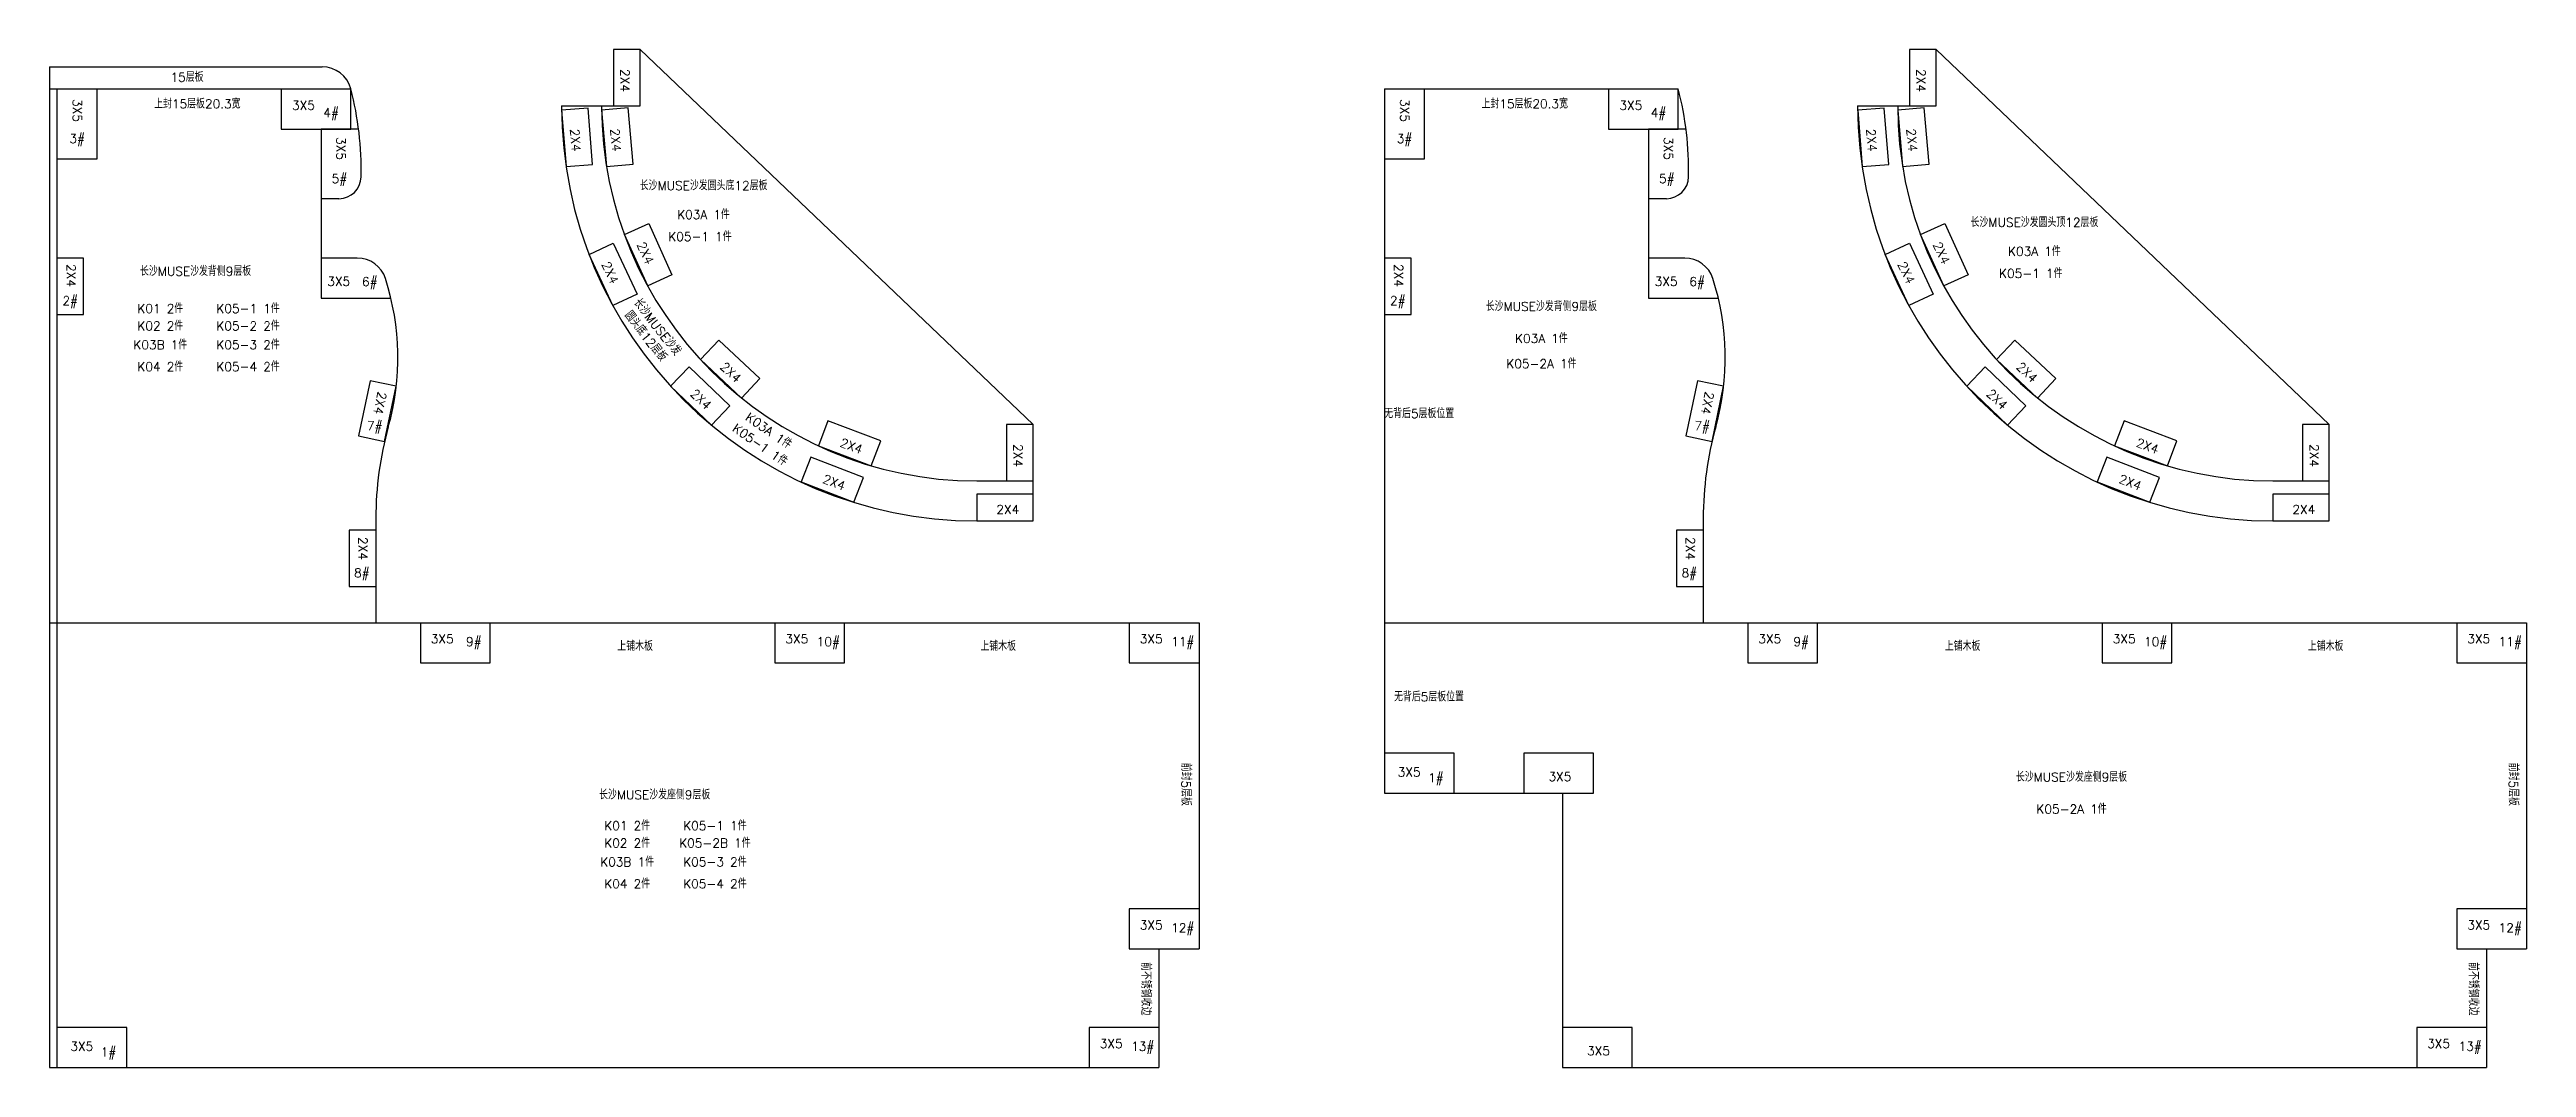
# Model space of a CAD drawing. Header units: millimetres. Extents: x 1211946 to 1266258, y -418433 to -400124.
# Drawn here: x 1241304 to 1242974, y -404479 to -403793 of the extents above; entities that cross this region are included whole.
import ezdxf

# ---------------------------------------------------------------- set-up
doc = ezdxf.new("R2010")
doc.units = ezdxf.units.MM
doc.header["$LTSCALE"] = 5
doc.layers.add('缝头内线', color=1, linetype='Continuous')
doc.styles.add('SIMPLEX', font='simplex.shx', dxfattribs={"bigfont": 'gbcbig.shx'})

msp = doc.modelspace()

# ---------------------------------------------------------------- texts
at = {"color": 1, "char_height": 6, "attachment_point": 5, "style": 'SIMPLEX'}
for s, insert in [('15层板', (1241397.06, -403811.51)), ('上封15层板20.3宽', (1241404.02, -403829.51)), ('3X5', (1241475.51, -403830.41)), ('上封15层板20.3宽', (1242298.98, -403829.51)), ('3X5', (1242370.47, -403830.41)), ('4#', (1241494.24, -403836.34)), ('4#', (1242389.2, -403836.34)), ('3#', (1241323.02, -403853.85)), ('3#', (1242217.98, -403853.85)), ('5#', (1241499.79, -403880.8)), ('5#', (1242394.74, -403880.8)), ('长沙MUSE沙发圆头底12层板', (1241745.33, -403884.63)), ('K03A 1件', (1241745.29, -403904.1)), ('长沙MUSE沙发圆头顶12层板', (1242642.6, -403909.45)), ('K05-1 1件', (1241742.87, -403918.98)), ('K03A 1件', (1242642.56, -403928.93)), ('长沙MUSE沙发背侧9层板', (1241402.81, -403942.4)), ('K05-1 1件', (1242640.14, -403943.81)), ('2#', (1241318.38, -403963.12)), ('3X5', (1241499.32, -403949.17)), ('6#', (1241520.25, -403950.31)), ('2#', (1242213.33, -403963.12)), ('3X5', (1242394.28, -403949.17)), ('6#', (1242415.21, -403950.31)), ('K01 2件', (1241379.04, -403967.51)), ('K02 2件', (1241379.04, -403979.23)), ('K05-1 1件', (1241438.19, -403967.51)), ('K05-2 2件', (1241438.19, -403979.23)), ('长沙MUSE沙发背侧9层板', (1242310.13, -403966.15)), ('K03B 1件', (1241379.04, -403991.96)), ('K05-3 2件', (1241438.19, -403991.96)), ('K03A 1件', (1242310.19, -403987.69)), ('K04 2件', (1241379.04, -404006.71)), ('K05-4 2件', (1241438.19, -404006.71)), ('K05-2A 1件', (1242310.19, -404004.7)), ('无背后5层板位置', (1242227.8, -404038.39)), ('2X4', (1241950.41, -404102.99)), ('2X4', (1242824.23, -404102.99)), ('8#', (1241515, -404146.74)), ('8#', (1242409.95, -404146.74)), ('3X5', (1241569.16, -404190.27)), ('9#', (1241590.44, -404193.14)), ('上铺木板', (1241699.2, -404195.3)), ('3X5', (1241808.16, -404190.27)), ('10#', (1241829.44, -404193.14)), ('上铺木板', (1241943.95, -404195.3)), ('3X5', (1242047.16, -404190.27)), ('11#', (1242068.44, -404193.14)), ('3X5', (1242464.12, -404190.27)), ('9#', (1242485.39, -404193.14)), ('上铺木板', (1242594.15, -404195.3)), ('3X5', (1242703.12, -404190.27)), ('10#', (1242724.39, -404193.14)), ('上铺木板', (1242838.9, -404195.3)), ('3X5', (1242942.12, -404190.27)), ('11#', (1242963.39, -404193.14)), ('无背后5层板位置', (1242234.41, -404229.44)), ('3X5', (1242221.02, -404280.14)), ('长沙MUSE沙发座侧9层板', (1241712.34, -404295.51)), ('1#', (1242239.12, -404284.98)), ('3X5', (1242322.71, -404283.17)), ('长沙MUSE沙发座侧9层板', (1242667.55, -404283.59)), ('K05-2A 1件', (1242667.61, -404305.12)), ('K01 2件', (1241693.79, -404316.32)), ('K02 2件', (1241693.79, -404328.04)), ('K05-2B 1件', (1241752.95, -404328.04)), ('K05-1 1件', (1241752.95, -404316.32)), ('K03B 1件', (1241693.79, -404340.77)), ('K05-3 2件', (1241752.95, -404340.77)), ('K04 2件', (1241693.79, -404355.52)), ('K05-4 2件', (1241752.95, -404355.52)), ('3X5', (1242047.16, -404383.27)), ('12#', (1242068.44, -404386.14)), ('3X5', (1242942.12, -404383.27)), ('12#', (1242963.39, -404386.14)), ('3X5', (1241326.07, -404465.14)), ('3X5', (1242020.16, -404463.27)), ('13#', (1242041.44, -404466.14)), ('3X5', (1242915.12, -404463.27)), ('13#', (1242936.39, -404466.14)), ('1#', (1241344.16, -404469.98)), ('3X5', (1242348.71, -404468.17))]:
    msp.add_mtext(s, dxfattribs=dict(at, insert=insert))
for s, insert, rotation in [('2X4', (1241692.34, -403813.57), 270), ('2X4', (1242566.16, -403813.57), 270), ('3X5', (1241323.11, -403833.84), 270), ('3X5', (1242218.06, -403833.84), 270), ('3X5', (1241500.83, -403859.48), 270), ('2X4', (1241658.98, -403853.89), 274.52897), ('2X4', (1241686.14, -403853.82), 274.98632), ('3X5', (1242395.79, -403859.48), 270), ('2X4', (1242532.8, -403853.89), 274.52897), ('2X4', (1242559.96, -403853.82), 274.98632), ('2X4', (1241706.11, -403930.02), 294.38011), ('2X4', (1242579.93, -403930.02), 294.38011), ('2X4', (1241318.94, -403945.18), 270), ('2X4', (1241682.4, -403943.27), 294.83746), ('2X4', (1242213.9, -403945.18), 270), ('2X4', (1242556.22, -403943.27), 294.83746), ('长沙MUSE沙发\\P圆头底12层板', (1241710.24, -403983.02), 308.19129), ('2X4', (1241763.72, -404010.43), 316.86292), ('2X4', (1242637.54, -404010.43), 316.86292), ('2X4', (1241527.26, -404031.28), 258.17512), ('2X4', (1241743.54, -404028.62), 316.40557), ('2X4', (1242422.21, -404031.28), 258.17512), ('2X4', (1242617.37, -404028.62), 316.40557), ('7#', (1241523.59, -404047.64), 357.47789), ('K03A 1件', (1241789.3, -404049.88), 325.11276), ('7#', (1242418.55, -404047.64), 357.47789), ('K05-1 1件', (1241783.47, -404059.38), 325.11276), ('2X4', (1241845.04, -404060.2), 339.34572), ('2X4', (1241957.34, -404066.57), 270), ('2X4', (1242718.86, -404060.2), 339.34572), ('2X4', (1242831.16, -404066.57), 270), ('2X4', (1241833.35, -404084.72), 338.88837), ('2X4', (1242707.18, -404084.72), 338.88837), ('2X4', (1241515.68, -404129.26), 270), ('2X4', (1242410.63, -404129.26), 270), ('前封5层板', (1242070.43, -404288.38), 270), ('前封5层板', (1242965.38, -404288.38), 270), ('前不锈钢收边', (1242043.45, -404426.27), 270), ('前不锈钢收边', (1242938.41, -404426.27), 270)]:
    msp.add_mtext(s, dxfattribs=dict(at, insert=insert, rotation=rotation))

# ---------------------------------------------------------------- linework, layer by layer
for p, q in [((1241684.58, -403792.74), (1241684.58, -403830.74)), ((1241702.58, -403792.74), (1241684.58, -403792.74)), ((1241967.58, -404045.74), (1241702.58, -403792.74)), ((1242558.41, -403792.74), (1242558.41, -403830.74)), ((1242576.41, -403792.74), (1242558.41, -403792.74)), ((1242841.41, -404045.74), (1242576.41, -403792.74)), ((1241304.37, -403804.37), (1241304.37, -404479.37)), ((1241304.37, -403804.37), (1241488.16, -403804.37)), ((1242204.32, -403819.37), (1242402.47, -403819.37)), ((1242204.32, -403819.37), (1242204.32, -404179.37)), ((1241649.58, -403830.74), (1241684.58, -403830.74)), ((1242523.41, -403830.74), (1242558.41, -403830.74)), ((1241499.47, -403893.37), (1241487.51, -403893.37)), ((1241487.51, -403893.37), (1241487.51, -403933.37)), ((1242394.42, -403893.37), (1242382.46, -403893.37)), ((1242382.46, -403893.37), (1242382.46, -403933.37)), ((1241511.83, -403933.37), (1241487.51, -403933.37)), ((1242406.78, -403933.37), (1242382.46, -403933.37)), ((1241967.58, -404110.74), (1241967.58, -404045.74)), ((1242841.41, -404110.74), (1242841.41, -404045.74)), ((1241929.58, -404083.74), (1241967.58, -404083.74)), ((1241524.37, -404108.96), (1241524.37, -404179.37)), ((1241929.58, -404110.74), (1241967.58, -404110.74)), ((1242419.32, -404108.96), (1242419.32, -404179.37)), ((1242803.41, -404110.74), (1242841.41, -404110.74)), ((1241304.37, -404179.37), (1242079.37, -404179.37)), ((1242079.37, -404179.37), (1242079.37, -404399.37)), ((1242204.32, -404179.37), (1242204.32, -404294.37)), ((1242204.32, -404179.37), (1242974.32, -404179.37)), ((1242974.32, -404179.37), (1242974.32, -404399.37)), ((1242204.32, -404294.37), (1242324.32, -404294.37)), ((1242324.32, -404294.37), (1242324.32, -404479.37)), ((1242052.37, -404399.37), (1242079.37, -404399.37)), ((1242052.37, -404399.37), (1242052.37, -404479.37)), ((1242947.32, -404399.37), (1242974.32, -404399.37)), ((1242947.32, -404399.37), (1242947.32, -404479.37)), ((1241304.37, -404479.37), (1242052.37, -404479.37)), ((1242324.32, -404479.37), (1242947.32, -404479.37))]:
    msp.add_line(p, q)
at = {"color": 1}
msp.add_line((1242803.41, -404083.74), (1242841.41, -404083.74), dxfattribs=at)
for centre, radius, start, end in [((1241488.16, -403824.37), 20, 14.47573, 90), ((1241294.51, -403874.36), 220, 358.88028, 14.47589), ((1242189.46, -403874.36), 220, 358.88028, 14.47589), ((1241929.58, -403830.74), 280, 180, 270), ((1241929.58, -403830.74), 253, 180, 270), ((1242803.41, -403830.74), 280, 180, 270), ((1241499.47, -403878.37), 15, 270, 358.88028), ((1242394.42, -403878.37), 15, 270, 358.88028), ((1241511.83, -403953.37), 20, 17.69602, 90), ((1242406.78, -403953.37), 20, 17.69602, 90), ((1241364.17, -404000.48), 175, 344.46426, 17.69602), ((1242259.12, -404000.48), 175, 344.46426, 17.69602), ((1241754.37, -404108.96), 230, 164.46426, 180), ((1242649.32, -404108.96), 230, 164.46426, 180)]:
    msp.add_arc(centre, radius, start, end)
msp.add_arc((1242803.41, -403830.74), 253, 180, 270, dxfattribs=at)
at = {"layer": '缝头内线', "color": 1}
for p, q in [((1241304.37, -403819.37), (1241507.52, -403819.37)), ((1241309.37, -403819.37), (1241309.37, -404479.37))]:
    msp.add_line(p, q, dxfattribs=at)
for points in [[(1241684.58, -403830.74), (1241702.58, -403830.74), (1241702.58, -403792.74)], [(1242558.41, -403830.74), (1242576.41, -403830.74), (1242576.41, -403792.74)], [(1241309.37, -403866.37), (1241336.37, -403866.37), (1241336.37, -403819.37)], [(1241460.52, -403819.37), (1241460.52, -403846.37), (1241507.52, -403846.37), (1241507.52, -403819.37)], [(1242204.32, -403866.37), (1242231.32, -403866.37), (1242231.32, -403819.37)], [(1242355.47, -403819.37), (1242355.47, -403846.37), (1242402.47, -403846.37), (1242402.47, -403819.37)], [(1241512.72, -403846.37), (1241487.51, -403846.37), (1241487.51, -403893.37)], [(1242407.67, -403846.37), (1242382.46, -403846.37), (1242382.46, -403893.37)], [(1241309.37, -403971.37), (1241327.37, -403971.37), (1241327.37, -403933.37), (1241309.37, -403933.37)], [(1241487.51, -403933.37), (1241487.51, -403960.37), (1241534.51, -403960.37)], [(1242204.32, -403971.37), (1242222.32, -403971.37), (1242222.32, -403933.37), (1242204.32, -403933.37)], [(1242382.46, -403933.37), (1242382.46, -403960.37), (1242429.46, -403960.37)], [(1241967.58, -404045.74), (1241949.58, -404045.74), (1241949.58, -404083.74)], [(1242841.41, -404045.74), (1242823.41, -404045.74), (1242823.41, -404083.74)], [(1241967.58, -404092.74), (1241929.58, -404092.74), (1241929.58, -404110.74)], [(1242841.41, -404092.74), (1242803.41, -404092.74), (1242803.41, -404110.74)], [(1241524.37, -404116.96), (1241506.37, -404116.96), (1241506.37, -404154.96), (1241524.37, -404154.96)], [(1242419.32, -404116.96), (1242401.32, -404116.96), (1242401.32, -404154.96), (1242419.32, -404154.96)], [(1241554.37, -404179.37), (1241554.37, -404206.37), (1241601.37, -404206.37), (1241601.37, -404179.37)], [(1241793.37, -404179.37), (1241793.37, -404206.37), (1241840.37, -404206.37), (1241840.37, -404179.37)], [(1242032.37, -404179.37), (1242032.37, -404206.37), (1242079.37, -404206.37)], [(1242449.32, -404179.37), (1242449.32, -404206.37), (1242496.32, -404206.37), (1242496.32, -404179.37)], [(1242688.32, -404179.37), (1242688.32, -404206.37), (1242735.32, -404206.37), (1242735.32, -404179.37)], [(1242927.32, -404179.37), (1242927.32, -404206.37), (1242974.32, -404206.37)], [(1242251.32, -404294.37), (1242251.32, -404267.37), (1242204.32, -404267.37)], [(1242324.32, -404294.37), (1242345.32, -404294.37), (1242345.32, -404267.37), (1242298.32, -404267.37), (1242298.32, -404294.37)], [(1242079.37, -404372.37), (1242032.37, -404372.37), (1242032.37, -404399.37), (1242052.37, -404399.37)], [(1242974.32, -404372.37), (1242927.32, -404372.37), (1242927.32, -404399.37), (1242947.32, -404399.37)], [(1241356.37, -404479.37), (1241356.37, -404452.37), (1241309.37, -404452.37)], [(1242052.37, -404452.37), (1242005.37, -404452.37), (1242005.37, -404479.37)], [(1242371.32, -404479.37), (1242371.32, -404452.37), (1242324.32, -404452.37)], [(1242947.32, -404452.37), (1242900.32, -404452.37), (1242900.32, -404479.37)]]:
    msp.add_lwpolyline(points, dxfattribs=at)
for points in [[(1241652.6, -403871.62), (1241670.54, -403870.2), (1241667.54, -403832.32), (1241649.6, -403833.74)], [(1241679.9, -403871.6), (1241697.84, -403870.04), (1241694.53, -403832.18), (1241676.6, -403833.74)], [(1242526.42, -403871.62), (1242544.37, -403870.2), (1242541.36, -403832.32), (1242523.42, -403833.74)], [(1242553.73, -403871.6), (1242571.66, -403870.04), (1242568.35, -403832.18), (1242550.42, -403833.74)], [(1241691.95, -403917.58), (1241708.35, -403910.15), (1241724.03, -403944.76), (1241707.64, -403952.19)], [(1242565.77, -403917.58), (1242582.17, -403910.15), (1242597.85, -403944.76), (1242581.46, -403952.19)], [(1241668.14, -403930.95), (1241684.48, -403923.39), (1241700.44, -403957.87), (1241684.11, -403965.43)], [(1242541.97, -403930.95), (1242558.3, -403923.39), (1242574.26, -403957.87), (1242557.93, -403965.43)], [(1241770.95, -404027.83), (1241783.26, -404014.7), (1241755.53, -403988.72), (1241743.22, -404001.85)], [(1242644.77, -404027.83), (1242657.08, -404014.7), (1242629.35, -403988.72), (1242617.04, -404001.85)], [(1241750.63, -404046.08), (1241763.05, -404033.04), (1241735.52, -404006.84), (1241723.11, -404019.87)], [(1242624.46, -404046.08), (1242636.87, -404033.04), (1242609.35, -404006.84), (1242596.94, -404019.87)], [(1241512.69, -404053.36), (1241530.3, -404057.05), (1241538.09, -404019.85), (1241520.47, -404016.16)], [(1242407.64, -404053.36), (1242425.26, -404057.05), (1242433.04, -404019.85), (1242415.43, -404016.16)], [(1241858.37, -404073.52), (1241864.72, -404056.67), (1241829.16, -404043.27), (1241822.82, -404060.11)], [(1242732.2, -404073.52), (1242738.54, -404056.67), (1242702.99, -404043.27), (1242696.64, -404060.11)], [(1241846.58, -404098.14), (1241853.06, -404081.35), (1241817.61, -404067.66), (1241811.13, -404084.45)], [(1242720.4, -404098.14), (1242726.89, -404081.35), (1242691.44, -404067.66), (1242684.95, -404084.45)]]:
    msp.add_lwpolyline(points, close=True, dxfattribs=at)

msp.set_redraw_order([(e.dxf.handle, doc.entitydb.next_handle()) for e in msp.query("TEXT MTEXT ATTDEF DIMENSION ARC_DIMENSION")])  # texts and dimensions are drawn at this point

doc.saveas('drawing.dxf')
